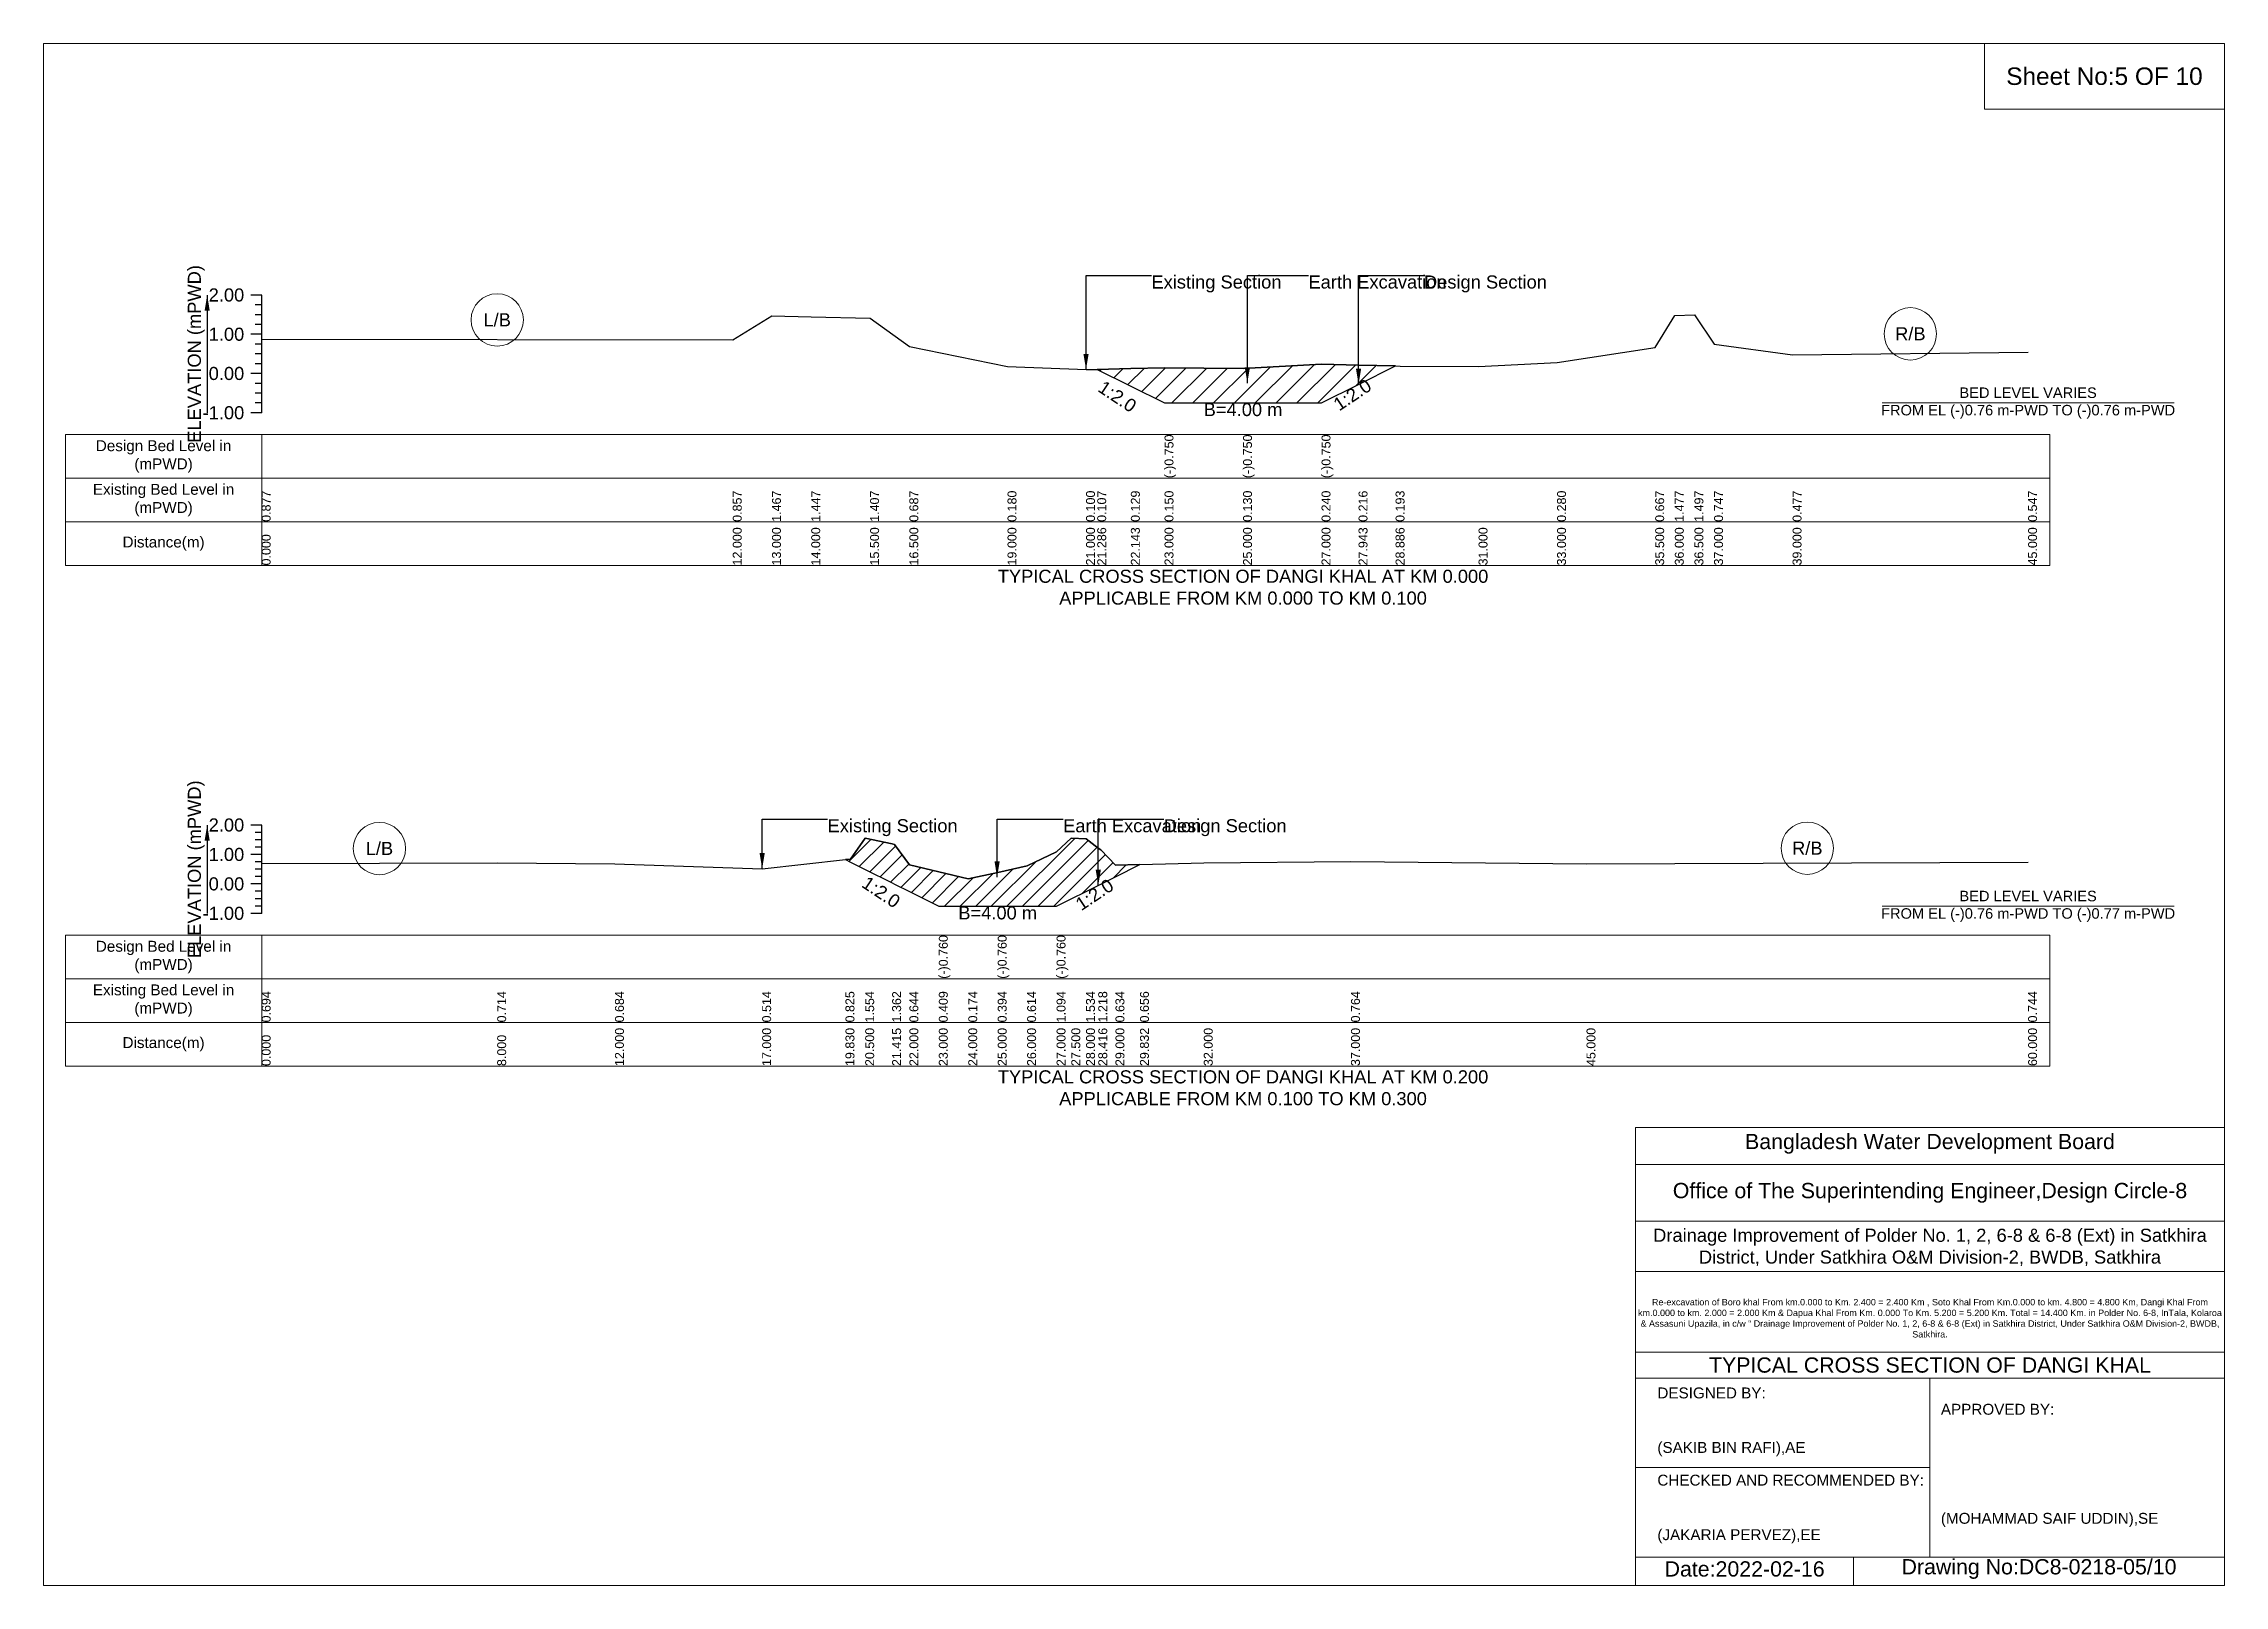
# Model space of a CAD drawing. Header units: inches. Extents: x 91000 to 408000, y -5656 to 0.
# Drawn here: x 270000 to 278000, y -5656 to 0 of the extents above; entities that cross this region are included whole.
import ezdxf

# ---------------------------------------------------------------- set-up
doc = ezdxf.new("R2010")
doc.units = ezdxf.units.IN
doc.header["$LTSCALE"] = 7
doc.header["$MEASUREMENT"] = 0
for name, color, linetype, lineweight in [('Cross section Data Border', 7, 'Continuous', 9), ('Cross Section Labels', 7, 'Continuous', 9), ('Existing_Bed_Level for Xsection', 7, 'Continuous', 25)]:
    doc.layers.add(name, color=color, linetype=linetype, lineweight=lineweight)
doc.styles.get("Standard").update_dxf_attribs({"font": 'arial.ttf'})
doc.dimstyles.get("Standard").update_dxf_attribs({"dimtxt": 45, "dimasz": 58, "dimexe": 0.18, "dimexo": 0.0625, "dimgap": 0.09, "dimtad": 0, "dimtih": 1, "dimtoh": 1, "dimdec": 4, "dimzin": 0, "dimdsep": 46, "dimtxsty": 'Standard', "dimcen": 0.09, "dimadec": 0, "dimazin": 0, "dimtfac": 1, "dimtdec": 4, "dimtofl": 0, "dimtmove": 0, "dimatfit": 3, "dimfxl": 1, "dimtolj": 1, "dimtzin": 0, "dimarcsym": 0})

msp = doc.modelspace()

# ---------------------------------------------------------------- texts
at = {"layer": 'Cross section Data Border', "char_height": 40, "width": 640, "attachment_point": 5}
for s, insert in [('Design Bed Level in (mPWD)', (270440, -1514.4)), ('Existing Bed Level in (mPWD)', (270440, -1674.4)), ('Distance(m)', (270440, -1834.4)), ('Design Bed Level in (mPWD)', (270440, -3350.792)), ('Existing Bed Level in (mPWD)', (270440, -3510.792)), ('Distance(m)', (270440, -3670.792))]:
    msp.add_mtext(s, dxfattribs=dict(at, insert=insert))
at = {"layer": 'Cross Section Labels'}
for s, insert, char_height, attachment_point in [('Sheet No:5 OF 10', (277560, -120), 64, 5), ('Existing Section', (274064, -850.4), 48, 1), ('Earth Excavation', (274640, -850.4), 48, 1), ('Design Section', (275063.77143, -850.4), 48, 1), ('L/B', (271664, -1013.552), 48, 5), ('R/B', (276848, -1064.672), 48, 5), ('BED LEVEL VARIES ^JFROM EL (-)0.76 m-PWD TO (-)0.76 m-PWD', (277280, -1318.4), 38.4, 5), ('B=4.00 m', (274400, -1318.4), 48, 2), ('TYPICAL CROSS SECTION OF DANGI KHAL AT KM 0.000^JAPPLICABLE FROM KM 0.000 TO KM 0.100', (274400, -1994.4), 48, 5), ('Existing Section', (272876, -2845.192), 48, 1), ('Earth Excavation', (273740, -2845.192), 48, 1), ('Design Section', (274108.9493, -2845.192), 48, 1), ('L/B', (271232, -2952.76), 48, 5), ('R/B', (276470, -2951.68), 48, 5), ('BED LEVEL VARIES ^JFROM EL (-)0.76 m-PWD TO (-)0.77 m-PWD', (277280, -3164.872), 38.4, 5), ('B=4.00 m', (273500, -3164.872), 48, 2), ('TYPICAL CROSS SECTION OF DANGI KHAL AT KM 0.200^JAPPLICABLE FROM KM 0.100 TO KM 0.300', (274400, -3830.792), 48, 5), ('Bangladesh Water Development Board', (276920, -4036), 56, 5), ('Office of The Superintending Engineer,Design Circle-8', (276920, -4216), 56, 5)]:
    msp.add_mtext(s, dxfattribs=dict(at, insert=insert, char_height=char_height, attachment_point=attachment_point))
at = {"layer": 'Cross Section Labels', "char_height": 48, "attachment_point": 2}
for insert, rotation in [((273952.57143, -1274.68571), 326.309932474), ((274787.77143, -1268.51429), 33.690067526), ((273085.79344, -3092.76872), 326.309932474), ((273841.9493, -3101.89735), 33.690067526)]:
    msp.add_mtext('1:2.0', dxfattribs=dict(at, insert=insert, rotation=rotation))
at = {"layer": 'Cross Section Labels'}
for s, insert, char_height, width, attachment_point in [('Drainage Improvement of Polder No. 1, 2, 6-8 & 6-8 (Ext) in Satkhira District, Under Satkhira O&M Division-2, BWDB, Satkhira', (276920, -4416), 48, 2240, 5), ('Re-excavation of Boro khal From km.0.000 to Km. 2.400 = 2.400 Km , Soto Khal From Km.0.000 to km. 4.800 = 4.800 Km, Dangi Khal From km.0.000 to km. 2.000 = 2.000 Km & Dapua Khal From Km. 0.000 To Km. 5.200 = 5.200 Km. Total = 14.400 Km. in Polder No. 6-8, InTala, Kolaroa & Assasuni Upazila, in c/w “ Drainage Improvement of Polder No. 1, 2, 6-8 & 6-8 (Ext) in Satkhira District, Under Satkhira O&M Division-2, BWDB, Satkhira.', (276920, -4676), 23.56497918, 2160, 5), ('TYPICAL CROSS SECTION OF DANGI KHAL', (276920, -4848), 56, 2240, 5), ('DESIGNED BY:^J^J^J(SAKIB BIN RAFI),AE', (275920, -5056), 40, 1120, 4), ('APPROVED BY:^J^J^J^J^J^J(MOHAMMAD SAIF UDDIN),SE', (276960, -5216), 40, 1120, 4), ('CHECKED AND RECOMMENDED BY:^J^J^J(JAKARIA PERVEZ),EE', (275920, -5376), 40, 1120, 4), ('Date:2022-02-16', (276240, -5596), 56, 1120, 5), ('Drawing No:DC8-0218-05/10', (277320, -5596), 56, 1760, 5)]:
    msp.add_mtext(s, dxfattribs=dict(at, insert=insert, char_height=char_height, width=width, attachment_point=attachment_point))
at = {"layer": 'Existing_Bed_Level for Xsection', "rotation": 90}
for s, insert, char_height, attachment_point in [('ELEVATION (mPWD)', (270560, -1138.4), 48, 5), ('(-)0.750', (274112, -1594.4), 32.8, 1), ('(-)0.750', (274400, -1594.4), 32.8, 1), ('(-)0.750', (274688, -1594.4), 32.8, 1), ('0.877', (270800, -1754.4), 32.8, 1), ('0.857', (272528, -1754.4), 32.8, 1), ('1.467', (272672, -1754.4), 32.8, 1), ('1.447', (272816, -1754.4), 32.8, 1), ('1.407', (273032, -1754.4), 32.8, 1), ('0.687', (273176, -1754.4), 32.8, 1), ('0.180', (273536, -1754.4), 32.8, 1), ('0.100', (273824, -1754.4), 32.8, 1), ('0.107', (273865.14286, -1754.4), 32.8, 1), ('0.129', (273988.57143, -1754.4), 32.8, 1), ('0.150', (274112, -1754.4), 32.8, 1), ('0.130', (274400, -1754.4), 32.8, 1), ('0.240', (274688, -1754.4), 32.8, 1), ('0.216', (274823.77143, -1754.4), 32.8, 1), ('0.193', (274959.54286, -1754.4), 32.8, 1), ('0.280', (275552, -1754.4), 32.8, 1), ('0.667', (275912, -1754.4), 32.8, 1), ('1.477', (275984, -1754.4), 32.8, 1), ('1.497', (276056, -1754.4), 32.8, 1), ('0.747', (276128, -1754.4), 32.8, 1), ('0.477', (276416, -1754.4), 32.8, 1), ('0.547', (277280, -1754.4), 32.8, 1), ('0.000', (270800, -1914.4), 32.8, 1), ('12.000', (272528, -1914.4), 32.8, 1), ('13.000', (272672, -1914.4), 32.8, 1), ('14.000', (272816, -1914.4), 32.8, 1), ('15.500', (273032, -1914.4), 32.8, 1), ('16.500', (273176, -1914.4), 32.8, 1), ('19.000', (273536, -1914.4), 32.8, 1), ('21.000', (273824, -1914.4), 32.8, 1), ('21.286', (273865.14286, -1914.4), 32.8, 1), ('22.143', (273988.57143, -1914.4), 32.8, 1), ('23.000', (274112, -1914.4), 32.8, 1), ('25.000', (274400, -1914.4), 32.8, 1), ('27.000', (274688, -1914.4), 32.8, 1), ('27.943', (274823.77143, -1914.4), 32.8, 1), ('28.886', (274959.54286, -1914.4), 32.8, 1), ('31.000', (275264, -1914.4), 32.8, 1), ('33.000', (275552, -1914.4), 32.8, 1), ('35.500', (275912, -1914.4), 32.8, 1), ('36.000', (275984, -1914.4), 32.8, 1), ('36.500', (276056, -1914.4), 32.8, 1), ('37.000', (276128, -1914.4), 32.8, 1), ('39.000', (276416, -1914.4), 32.8, 1), ('45.000', (277280, -1914.4), 32.8, 1), ('ELEVATION (mPWD)', (270560, -3028.792), 48, 5), ('(-)0.760', (273284, -3430.792), 32.8, 1), ('(-)0.760', (273500, -3430.792), 32.8, 1), ('(-)0.760', (273716, -3430.792), 32.8, 1), ('0.694', (270800, -3590.792), 32.8, 1), ('0.714', (271664, -3590.792), 32.8, 1), ('0.684', (272096, -3590.792), 32.8, 1), ('0.514', (272636, -3590.792), 32.8, 1), ('0.825', (272941.58689, -3590.792), 32.8, 1), ('1.554', (273014, -3590.792), 32.8, 1), ('1.362', (273112.79344, -3590.792), 32.8, 1), ('0.644', (273176, -3590.792), 32.8, 1), ('0.409', (273284, -3590.792), 32.8, 1), ('0.174', (273392, -3590.792), 32.8, 1), ('0.394', (273500, -3590.792), 32.8, 1), ('0.614', (273608, -3590.792), 32.8, 1), ('1.094', (273716, -3590.792), 32.8, 1), ('1.534', (273824, -3590.792), 32.8, 1), ('1.218', (273868.9493, -3590.792), 32.8, 1), ('0.634', (273932, -3590.792), 32.8, 1), ('0.656', (274021.89859, -3590.792), 32.8, 1), ('0.764', (274796, -3590.792), 32.8, 1), ('0.744', (277280, -3590.792), 32.8, 1), ('0.000', (270800, -3750.792), 32.8, 1), ('8.000', (271664, -3750.792), 32.8, 1), ('12.000', (272096, -3750.792), 32.8, 1), ('17.000', (272636, -3750.792), 32.8, 1), ('19.830', (272941.58689, -3750.792), 32.8, 1), ('20.500', (273014, -3750.792), 32.8, 1), ('21.415', (273112.79344, -3750.792), 32.8, 1), ('22.000', (273176, -3750.792), 32.8, 1), ('23.000', (273284, -3750.792), 32.8, 1), ('24.000', (273392, -3750.792), 32.8, 1), ('25.000', (273500, -3750.792), 32.8, 1), ('26.000', (273608, -3750.792), 32.8, 1), ('27.000', (273716, -3750.792), 32.8, 1), ('27.500', (273770, -3750.792), 32.8, 1), ('28.000', (273824, -3750.792), 32.8, 1), ('28.416', (273868.9493, -3750.792), 32.8, 1), ('29.000', (273932, -3750.792), 32.8, 1), ('29.832', (274021.89859, -3750.792), 32.8, 1), ('32.000', (274256, -3750.792), 32.8, 1), ('37.000', (274796, -3750.792), 32.8, 1), ('45.000', (275660, -3750.792), 32.8, 1), ('60.000', (277280, -3750.792), 32.8, 1)]:
    msp.add_mtext(s, dxfattribs=dict(at, insert=insert, char_height=char_height, attachment_point=attachment_point))
at = {"layer": 'Existing_Bed_Level for Xsection', "char_height": 48, "attachment_point": 6}
for s, insert in [('2.00', (270736, -922.4)), ('1.00', (270736, -1066.4)), ('0.00', (270736, -1210.4)), ('-1.00', (270736, -1354.4)), ('2.00', (270736, -2866.792)), ('1.00', (270736, -2974.792)), ('0.00', (270736, -3082.792)), ('-1.00', (270736, -3190.792))]:
    msp.add_mtext(s, dxfattribs=dict(at, insert=insert))

# ---------------------------------------------------------------- hatches: boundary and pattern name
at = {"layer": 'Existing_Bed_Level for Xsection'}
h = msp.add_hatch(dxfattribs=at)
h.set_pattern_fill('ANSI31', color=256, scale=432, style=0)
h.paths.add_polyline_path([(273865.14286, -1194.97143), (273988.57143, -1256.68571), (274112, -1318.4), (274400, -1318.4), (274688, -1318.4), (274823.77143, -1250.51429), (274959.54286, -1182.62857), (274823.77143, -1179.23429), (274688, -1175.84), (274400, -1191.68), (274112, -1188.8), (273988.57143, -1191.88571)])
h = msp.add_hatch(dxfattribs=at)
h.set_pattern_fill('ANSI31', color=256, scale=324, style=0)
h.paths.add_polyline_path([(272941.58689, -2993.66544), (272960, -3002.872), (273014, -3029.872), (273112.79344, -3079.26872), (273122, -3083.872), (273176, -3110.872), (273284, -3164.872), (273392, -3164.872), (273500, -3164.872), (273608, -3164.872), (273716, -3164.872), (273770, -3137.872), (273824, -3110.872), (273868.9493, -3088.39735), (273878, -3083.872), (273932, -3056.872), (274021.89859, -3011.9227), (273932, -3014.32), (273878, -2958.16), (273868.9493, -2951.28146), (273824, -2917.12), (273770, -2914.96), (273716, -2964.64), (273608, -3016.48), (273500, -3040.24), (273392, -3064), (273284, -3038.62), (273176, -3013.24), (273122, -2937.64), (273112.79344, -2935.70662), (273014, -2914.96), (272960, -2991.64)])

# ---------------------------------------------------------------- linework, layer by layer
at = {"layer": 'Cross section Data Border'}
for points in [[(270080, -1434.4), (277360, -1434.4), (277360, -1914.4), (270080, -1914.4)], [(270080, -3270.792), (277360, -3270.792), (277360, -3750.792), (270080, -3750.792)]]:
    msp.add_lwpolyline(points, close=True, dxfattribs=at)
for points in [[(270800, -1434.4), (270800, -1914.4)], [(270080, -1594.4), (277360, -1594.4)], [(270080, -1754.4), (277360, -1754.4)], [(270800, -3270.792), (270800, -3750.792)], [(270080, -3430.792), (277360, -3430.792)], [(270080, -3590.792), (277360, -3590.792)]]:
    msp.add_lwpolyline(points, dxfattribs=at)
at = {"layer": 'Cross Section Labels'}
for points in [[(270000, 0), (278000, 0), (278000, -5656), (270000, -5656)], [(277120, 0), (278000, 0), (278000, -240), (277120, -240)]]:
    msp.add_lwpolyline(points, close=True, dxfattribs=at)
for points in [[(276744.19427, -1318.4), (277815.80573, -1318.4)], [(276744.19427, -3164.872), (277815.80573, -3164.872)], [(275840, -5656), (275840, -3976), (278000, -3976)], [(275840, -4112), (278000, -4112)], [(275840, -4320), (278000, -4320)], [(275840, -4504), (278000, -4504)], [(275840, -4800), (278000, -4800)], [(275840, -4896), (278000, -4896)], [(276920, -4896), (276920, -5552)], [(275840, -5224), (276920, -5224)], [(275840, -5552), (278000, -5552)], [(276640, -5552), (276640, -5656)]]:
    msp.add_lwpolyline(points, dxfattribs=at)
for centre in [(271664, -1013.552), (276848, -1064.672), (271232, -2952.76), (276470, -2951.68)]:
    msp.add_circle(centre, 96, dxfattribs=at)
at = {"layer": 'Existing_Bed_Level for Xsection'}
for points in [[(270800, -922.4), (270760, -922.4)], [(270800, -958.4), (270776, -958.4)], [(270800, -1354.4), (270800, -1210.4), (270800, -1066.4), (270800, -922.4)], [(270800, -994.4), (270776, -994.4)], [(270800, -1030.4), (270776, -1030.4)], [(270800, -1084.112), (272528, -1086.992), (272672, -999.152), (272816, -1002.032), (273032, -1007.792), (273176, -1111.472), (273536, -1184.48), (273824, -1196), (273865.14286, -1194.97143), (273988.57143, -1191.88571), (274112, -1188.8), (274112, -1188.8), (274400, -1191.68), (274400, -1191.68), (274688, -1175.84), (274688, -1175.84), (274823.77143, -1179.23429), (274959.54286, -1182.62857), (274976, -1183.04), (275264, -1184.48), (275552, -1170.08), (275912, -1114.352), (275984, -997.712), (276056, -994.832), (276128, -1102.832), (276416, -1141.712), (277280, -1131.632)], [(270800, -1066.4), (270760, -1066.4)], [(270800, -1102.4), (270776, -1102.4)], [(270800, -1138.4), (270776, -1138.4)], [(270800, -1174.4), (270776, -1174.4)], [(270800, -1210.4), (270760, -1210.4)], [(270800, -1246.4), (270776, -1246.4)], [(270800, -1354.4), (270760, -1354.4)], [(270800, -1282.4), (270776, -1282.4)], [(270800, -1318.4), (270776, -1318.4)], [(270800, -2866.792), (270760, -2866.792)], [(270800, -3190.792), (270800, -3082.792), (270800, -2974.792), (270800, -2866.792)], [(270800, -2893.792), (270776, -2893.792)], [(270800, -2920.792), (270776, -2920.792)], [(270800, -2947.792), (270776, -2947.792)], [(270800, -3007.84), (271664, -3005.68), (272096, -3008.92), (272636, -3027.28), (272941.58689, -2993.66544), (272960, -2991.64), (273014, -2914.96), (273112.79344, -2935.70662), (273122, -2937.64), (273176, -3013.24), (273284, -3038.62), (273284, -3038.62), (273392, -3064), (273500, -3040.24), (273500, -3040.24), (273608, -3016.48), (273716, -2964.64), (273716, -2964.64), (273770, -2914.96), (273824, -2917.12), (273868.9493, -2951.28146), (273878, -2958.16), (273932, -3014.32), (274021.89859, -3011.9227), (274256, -3005.68), (274796, -3000.28), (275660, -3008.92), (277280, -3002.44)], [(270800, -2974.792), (270760, -2974.792)], [(270800, -3001.792), (270776, -3001.792)], [(270800, -3028.792), (270776, -3028.792)], [(270800, -3082.792), (270760, -3082.792)], [(270800, -3055.792), (270776, -3055.792)], [(270800, -3109.792), (270776, -3109.792)], [(270800, -3190.792), (270760, -3190.792)], [(270800, -3136.792), (270776, -3136.792)], [(270800, -3163.792), (270776, -3163.792)]]:
    msp.add_lwpolyline(points, dxfattribs=at)
for points in [[(273865.14286, -1194.97143), (273865.14286, -1194.97143), (273988.57143, -1256.68571), (274112, -1318.4), (274112, -1318.4), (274400, -1318.4), (274400, -1318.4), (274688, -1318.4), (274688, -1318.4), (274823.77143, -1250.51429), (274959.54286, -1182.62857), (274959.54286, -1182.62857), (274959.54286, -1182.62857), (274823.77143, -1179.23429), (274688, -1175.84), (274688, -1175.84), (274400, -1191.68), (274400, -1191.68), (274112, -1188.8), (274112, -1188.8), (273988.57143, -1191.88571), (273865.14286, -1194.97143)], [(272941.58689, -2993.66544), (272941.58689, -2993.66544), (272960, -3002.872), (273014, -3029.872), (273112.79344, -3079.26872), (273122, -3083.872), (273176, -3110.872), (273284, -3164.872), (273284, -3164.872), (273392, -3164.872), (273500, -3164.872), (273500, -3164.872), (273608, -3164.872), (273716, -3164.872), (273716, -3164.872), (273770, -3137.872), (273824, -3110.872), (273868.9493, -3088.39735), (273878, -3083.872), (273932, -3056.872), (274021.89859, -3011.9227), (273932, -3014.32), (273878, -2958.16), (273868.9493, -2951.28146), (273824, -2917.12), (273770, -2914.96), (273716, -2964.64), (273716, -2964.64), (273608, -3016.48), (273500, -3040.24), (273500, -3040.24), (273392, -3064), (273284, -3038.62), (273284, -3038.62), (273176, -3013.24), (273122, -2937.64), (273112.79344, -2935.70662), (273014, -2914.96), (272960, -2991.64), (272941.58689, -2993.66544)]]:
    msp.add_lwpolyline(points, close=True, dxfattribs=at)

msp.set_redraw_order([(e.dxf.handle, doc.entitydb.next_handle()) for e in msp.query("TEXT MTEXT ATTDEF DIMENSION ARC_DIMENSION")])  # texts and dimensions are drawn at this point

# ---------------------------------------------------------------- leaders
at = {"layer": 'Cross Section Labels', "annotation_type": 0, "has_hookline": 1, "hookline_direction": 0}
for points, text_width in [([(273824, -1196), (273824, -850.4), (274063.91, -850.4)], 467.16508), ([(274415.86355, -1245.23911), (274415.86355, -850.4), (274639.91, -850.4)], 496.99318), ([(274823.77143, -1250.51429), (274823.77143, -850.4), (275063.68143, -850.4)], 441.23329), ([(272636, -3027.28), (272636, -2845.192), (272875.91, -2845.192)], 467.16508), ([(273497.76071, -3057.875), (273497.76071, -2845.192), (273739.91, -2845.192)], 496.99318), ([(273868.9493, -3088.39735), (273868.9493, -2845.192), (274108.8593, -2845.192)], 441.23329)]:
    msp.add_leader(points, dimstyle='Standard', override={"dimasz": 57.6}, dxfattribs=dict(at, text_width=text_width))
at = {"layer": 'Existing_Bed_Level for Xsection'}
for points in [[(270600, -922.4), (270600, -1354.4)], [(270600, -2866.792), (270600, -3190.792)]]:
    msp.add_leader(points, dimstyle='Standard', override={"dimasz": 57.6}, dxfattribs=at)

doc.saveas('drawing.dxf')
